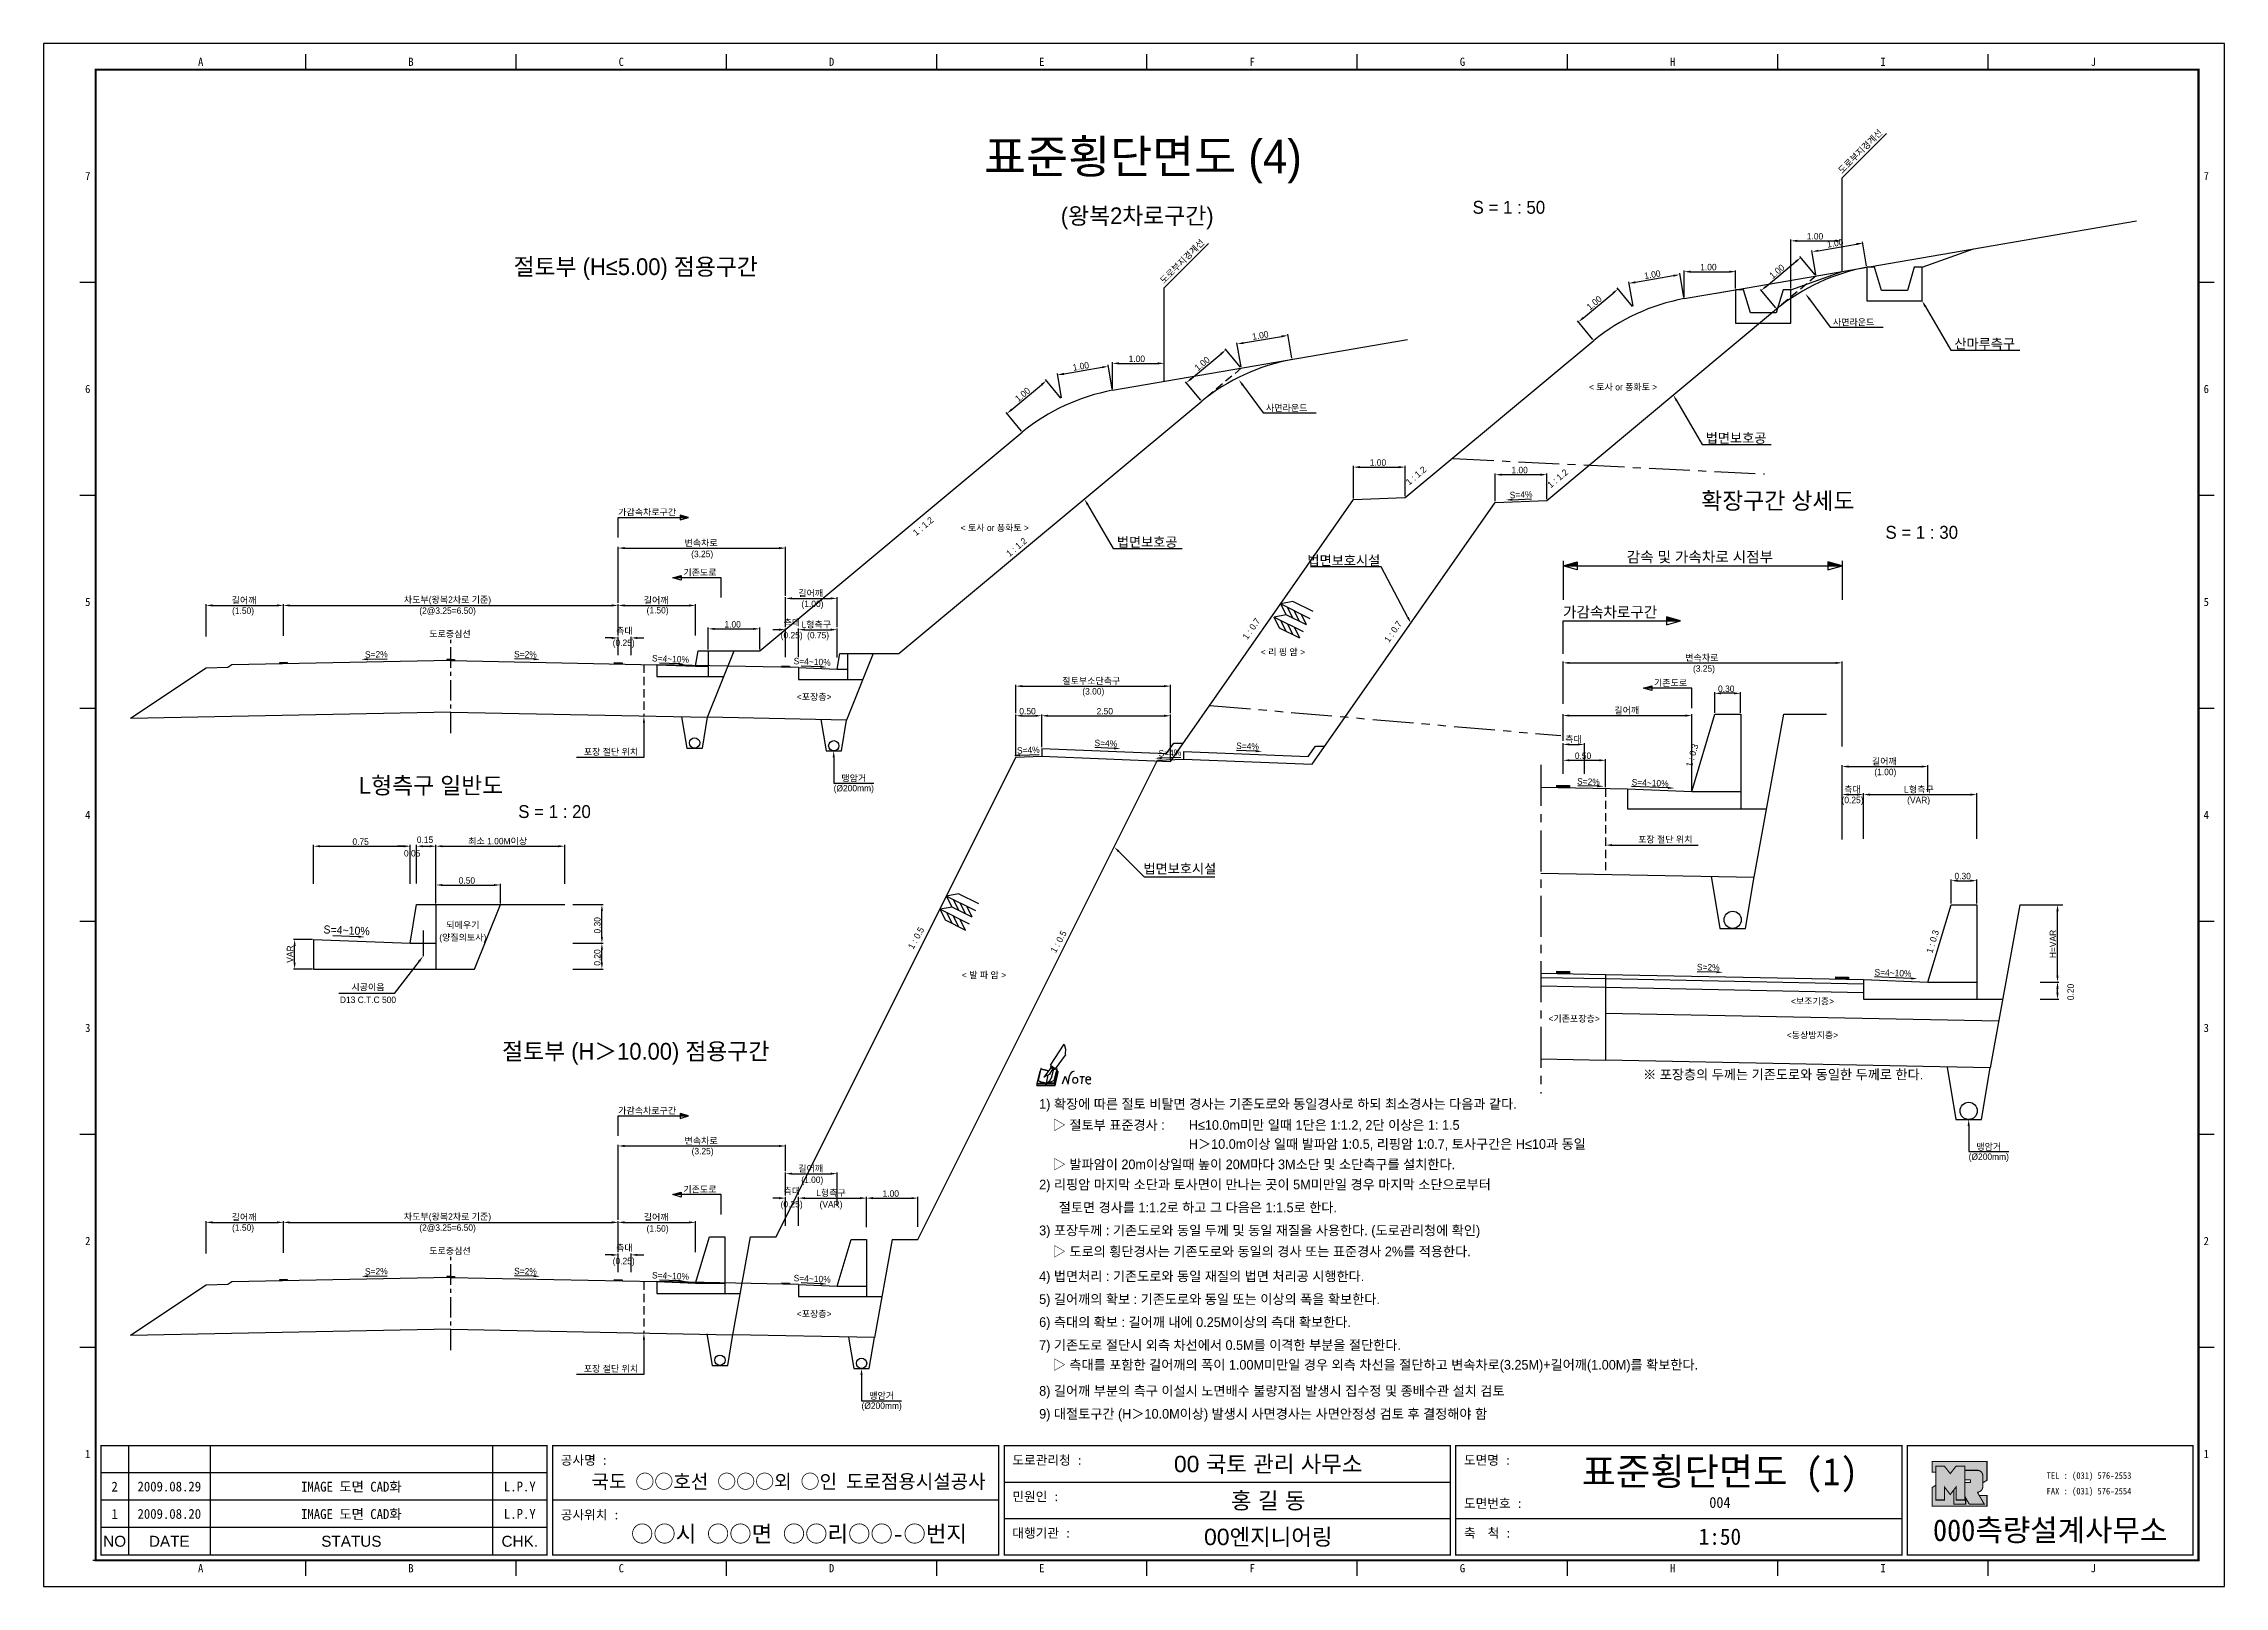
# Model space of a CAD drawing. Header units: millimetres. Extents: x 462 to 886, y -8 to 291.
import ezdxf
from ezdxf.enums import TextEntityAlignment as Align

# ---------------------------------------------------------------- set-up
doc = ezdxf.new("R2010")
doc.units = ezdxf.units.MM
doc.header["$LTSCALE"] = 0.25
for name, pattern in [('CENTER', [50.8, 31.75, -6.35, 6.35, -6.35]), ('HIDDEN', [9.525, 6.35, -3.175]), ('PHANTOM', [63.5, 31.75, -6.35, 6.35, -6.35, 6.35, -6.35])]:
    doc.linetypes.add(name, pattern=pattern)
for name, color, linetype in [('CC-BNCH-0005', 5, 'Continuous'), ('CC-GSTR-0004', 4, 'Continuous'), ('CM-LANE-0030', 30, 'Continuous'), ('CZ-DIMT-0002', 7, 'Continuous'), ('CZ-EXST-0002', 22, 'Continuous'), ('CZ-LIN1-0007', 7, 'Continuous'), ('CZ-LIN2-0003', 3, 'Continuous'), ('CZ-LINE-0001', 7, 'Continuous'), ('CZ-MACL-0006', 6, 'Continuous'), ('CZ-TEXT-BOX0', 7, 'Continuous'), ('TITLE', 7, 'Continuous')]:
    doc.layers.add(name, color=color, linetype=linetype)
doc.styles.add('견고딕', font='arial.ttf')
doc.styles.add('돋움', font='')
doc.styles.add('돋음체', font='')
doc.styles.get('돋움').set_extended_font_data('Dotum')
doc.styles.get('돋음체').set_extended_font_data('DotumChe')

msp = doc.modelspace()

# ---------------------------------------------------------------- texts
at = {"layer": 'CZ-DIMT-0002', "style": '돋움'}
for s, height, rotation, p in [('도로부지경계선', 1.25, 45, (814.99, 270.29)), ('도로부지경계선', 1.25, 45, (683.33, 248.94)), ('1 : 1.2', 1.25, 39.8056, (728.75, 207.37)), ('1 : 1.2', 1.25, 39.8056, (756.25, 206.82)), ('S=4%', 1.25, 2.2906, (749.15, 203.68)), ('1 : 1.2', 1.25, 39.8056, (633.06, 197.55)), ('1 : 1.2', 1.25, 39.8056, (651.19, 193.5)), ('1 : 0.7', 1.25, 55.008, (696.78, 177.65)), ('1 : 0.7', 1.25, 55.008, (724.28, 177.1)), ('S=2%', 1.25, 1.1458, (526.91, 172.7)), ('S=2%', 1.25, 358.8542, (555.86, 172.7)), ('S=4~10%', 1.25, 357.7094, (584.02, 171.81)), ('S=4~10%', 1.25, 357.7094, (611.52, 171.26)), ('S=4%', 1.25, 2.2906, (653.48, 154.11)), ('S=4%', 1.25, 357.7094, (668.54, 155.43)), ('S=4%', 1.25, 2.2906, (680.98, 153.56)), ('S=4%', 1.25, 357.7094, (696.04, 154.88)), ('1 : 0.3', 1.25, 73.3008, (782.36, 153.07)), ('S=2%', 1.25, 357.7085, (762.22, 147.98)), ('S=4~10%', 1.25, 357.7094, (774.2, 147.75)), ('S=4~10%', 1.562, 357.7094, (521.14, 119.14)), ('1 : 0.5', 1.25, 61.1443, (631.69, 117.64)), ('1 : 0.5', 1.25, 61.1443, (659.35, 116.94)), ('1 : 0.3', 1.25, 73.3008, (829.04, 116.95)), ('S=2%', 1.25, 358.8542, (785.48, 111.97)), ('S=4~10%', 1.25, 357.7094, (821.35, 110.88)), ('S=2%', 1.25, 1.1458, (526.91, 52.98)), ('S=2%', 1.25, 358.8542, (555.86, 52.98)), ('S=4~10%', 1.25, 357.7094, (584.02, 52.08)), ('S=4~10%', 1.25, 357.7094, (611.52, 51.53))]:
    msp.add_text(s, height=height, rotation=rotation, dxfattribs=at).set_placement(p, align=Align.MIDDLE_CENTER)
for s, height, p in [('사면라운드', 1.25, (813.7, 237.13)), ('산마루측구', 1.875, (839.16, 232.98)), ('< 토사 or 퐁화토 >', 1.25, (768.96, 224.56)), ('사면라운드', 1.25, (703.64, 220.51)), ('법면보호공', 1.875, (790.88, 214.68)), ('< 토사 or 퐁화토 >', 1.25, (646.98, 197.25)), ('법면보호공', 1.875, (676.55, 194.5)), ('(3.25)', 1.25, (590.17, 192.17)), ('법면보호시설', 1.875, (714.73, 190.92)), ('(1.00)', 1.25, (611.58, 182.5)), ('(1.50)', 1.25, (501.04, 181.17)), ('(2@3.25=6.50)', 1.25, (540.74, 181.17)), ('(1.50)', 1.25, (581.51, 181.25)), ('도로중심선', 1.25, (541.2, 176.68)), ('(0.25)', 1.25, (574.93, 174.94)), ('(0.25)', 1.25, (607.54, 176.41)), ('(0.75)', 1.25, (612.67, 176.41)), ('< 리 핑 암 >', 1.25, (702.92, 173.14)), ('(3.25)', 1.25, (784.65, 169.94)), ('<포장층>', 1.25, (611.91, 164.44)), ('(3.00)', 1.25, (666.1, 165.52)), ('포장 절단 위치', 1.25, (572.46, 153.79)), ('맹암거', 1.25, (619.6, 148.66)), ('(1.00)', 1.25, (819.86, 149.87)), ('(Ø200mm)', 1.25, (619.6, 146.72)), ('(0.25)', 1.25, (813.49, 144.43)), ('(VAR)', 1.25, (826.32, 144.43)), ('포장 절단 위치', 1.25, (777.14, 136.78)), ('법면보호시설', 1.875, (682.9, 131.1)), ('(양질의토사)', 1.25, (543.7, 117.76)), ('되메우기', 1.25, (543.7, 120.17)), ('< 발 파 암 >', 1.25, (644.88, 110.46)), ('D13 C.T.C 500', 1.25, (525.29, 105.66)), ('시공이음', 1.25, (525.29, 108.1)), ('<보조기층>', 1.25, (805.72, 105.37)), ('<기존포장층>', 1.25, (759.44, 102)), ('<동상방지층>', 1.25, (805.72, 98.81)), ('※ 포장층의 두께는 기존도로와 동일한 두께로 한다.', 1.875, (800.02, 91.15)), ('(3.25)', 1.25, (590.25, 76.29)), ('맹암거', 1.25, (839.94, 77.15)), ('(Ø200mm)', 1.25, (839.94, 75.21)), ('(1.00)', 1.25, (611.54, 70.73)), ('(0.25)', 1.25, (607.53, 65.99)), ('(VAR)', 1.25, (615.18, 65.96)), ('(1.50)', 1.25, (501.04, 61.45)), ('(2@3.25=6.50)', 1.25, (540.74, 61.45)), ('(1.50)', 1.25, (581.51, 61.28)), ('도로중심선', 1.25, (541.2, 56.96)), ('(0.25)', 1.25, (574.93, 54.97)), ('<포장층>', 1.25, (611.91, 44.72)), ('포장 절단 위치', 1.25, (572.46, 34.07)), ('(Ø200mm)', 1.25, (625.01, 26.89)), ('맹암거', 1.25, (625.01, 28.83))]:
    msp.add_text(s, height=height, dxfattribs=at).set_placement(p, align=Align.MIDDLE_CENTER)
for s, height, p in [('가감속차로구간', 1.25, (573.86, 200.27)), ('감속 및 가속차로 시점부', 2.0833, (769.65, 191.6)), ('기존도로', 1.25, (586.52, 188.59)), ('가감속차로구간', 2.083, (757.29, 180.9)), ('기존도로', 1.25, (774.95, 167.16)), ('가감속차로구간', 1.25, (573.86, 84.14)), ('1) 확장에 따른 절토 비탈면 경사는 기존도로와 동일경사로 하되 최소경사는 다음과 같다.', 1.875, (655.59, 85.45)), ('▷ 절토부 표준경사 :', 1.875, (658.22, 81.36)), ('H≤10.0m미만 일때 1단은 1:1.2, 2단 이상은 1: 1.5', 1.875, (684.65, 81.36)), ('H＞10.0m이상 일때 발파암 1:0.5, 리핑암 1:0.7, 토사구간은 H≤10과 동일', 1.875, (684.65, 77.67)), ('▷ 발파암이 20m이상일때 높이 20M마다 3M소단 및 소단측구를 설치한다.', 1.875, (658.22, 73.72)), ('기존도로', 1.25, (586.52, 68.87)), ('2) 리핑암 마지막 소단과 토사면이 만나는 곳이 5M미만일 경우 마지막 소단으로부터', 1.875, (655.59, 69.81)), ('절토면 경사를 1:1.2로 하고 그 다음은 1:1.5로 한다.', 1.875, (659.39, 65.36)), ('3) 포장두께 : 기존도로와 동일 두께 및 동일 재질을 사용한다. (도로관리청에 확인)', 1.875, (655.59, 60.91)), ('▷ 도로의 횡단경사는 기존도로와 동일의 경사 또는 표준경사 2%를 적용한다.', 1.875, (658.22, 56.82)), ('4) 법면처리 : 기존도로와 동일 재질의 법면 처리공 시행한다.', 1.875, (655.59, 52.01)), ('5) 길어깨의 확보 : 기존도로와 동일 또는 이상의 폭을 확보한다.', 1.875, (655.59, 47.56)), ('6) 측대의 확보 : 길어깨 내에 0.25M이상의 측대 확보한다.', 1.875, (655.59, 43.11)), ('7) 기존도로 절단시 외측 차선에서 0.5M를 이격한 부분을 절단한다.', 1.875, (655.59, 38.66)), ('▷ 측대를 포함한 길어깨의 폭이 1.00M미만일 경우 외측 차선을 절단하고 변속차로(3.25M)+길어깨(1.00M)를 확보한다.', 1.875, (658.22, 34.83)), ('8) 길어깨 부분의 측구 이설시 노면배수 불량지점 발생시 집수정 및 종배수관 설치 검토', 1.875, (655.59, 29.76)), ('9) 대절토구간 (H＞10.0M이상) 발생시 사면경사는 사면안정성 검토 후 결정해야 함', 1.875, (655.59, 25.31))]:
    msp.add_text(s, height=height, dxfattribs=at).set_placement(p, align=Align.MIDDLE_LEFT)
at = {"layer": 'CZ-LINE-0001', "style": '돋움'}
for s, p in [('1.00', (804.62, 253.2)), ('1.00', (783.92, 247.22)), ('1.00', (672.96, 229.43)), ('1.00', (719.77, 209.29)), ('1.00', (747.27, 207.83)), ('변속차로', (586.74, 193.7)), ('길어깨', (498.82, 182.56)), ('차도부(왕복2차로 기준)', (532.25, 182.68)), ('길어깨', (578.82, 182.56)), ('길어깨', (608.82, 183.93)), ('측대', (573.45, 176.63)), ('1.00', (594.49, 177.9)), ('측대', (605.95, 178.25)), ('L형측구', (609.45, 177.87)), ('변속차로', (781.01, 171.43)), ('절토부소단측구', (660.07, 166.91)), ('0.30', (787.38, 165.39)), ('0.50', (651.74, 161.04)), ('2.50', (666.74, 161.04)), ('길어깨', (767.25, 161.19)), ('측대', (757.7, 155.61)), ('0.50', (759.58, 152.39)), ('길어깨', (817.25, 151.3)), ('측대', (811.88, 145.87)), ('L', (823.47, 145.87)), ('형측구', (824.44, 145.87)), ('0.75', (522.27, 135.72)), ('0.15', (534.77, 136.1)), ('최소 1.00M이상', (544.75, 135.83)), ('0.05', (532.27, 133.46)), ('0.50', (542.9, 128.19)), ('0.30', (833.28, 129.04)), ('변속차로', (586.74, 77.68)), ('길어깨', (608.82, 72.29)), ('측대', (605.95, 67.93)), ('L형측구', (612.3, 67.56)), ('1.00', (625.19, 67.43)), ('길어깨', (498.82, 62.84)), ('차도부(왕복2차로 기준)', (532.25, 62.96)), ('길어깨', (578.82, 62.84)), ('측대', (573.45, 56.91))]:
    msp.add_text(s, height=1.25, dxfattribs=at).set_placement(p)
for s, rotation, p in [('1.00', 9.7552, (808.65, 251.6)), ('1.00', 9.7552, (773.17, 245.5)), ('1.00', 39.8056, (797.99, 245.5)), ('1.00', 39.8056, (762.51, 239.4)), ('1.00', 9.7552, (697.06, 233.7)), ('1.00', 9.7552, (662.21, 227.71)), ('1.00', 39.8056, (686.4, 227.61)), ('1.00', 39.8056, (651.55, 221.61)), ('0.30', 90, (570.43, 118.52)), ('H=VAR', 90, (853.01, 113.74)), ('VAR', 90, (510.78, 112.85)), ('0.20', 90, (570.43, 112.27)), ('0.20', 90, (856.45, 105.58))]:
    msp.add_text(s, height=1.25, rotation=rotation, dxfattribs=at).set_placement(p)
at = {"layer": 'CZ-TEXT-BOX0', "style": '돋움'}
for s, height, p in [('표준횡단면도 (4)', 6.5, (675.74, 269.29)), ('(왕복2차로구간)', 3.25, (674.62, 257.8)), ('절토부 (H≤5.00) 점용구간', 3.25, (577.27, 247.92)), ('확장구간 상세도', 3.25, (798.99, 202.5)), ('L형측구 일반도', 3.25, (537.54, 147.25)), ('절토부 (H＞10.00) 점용구간', 3.25, (577.27, 95.66))]:
    msp.add_text(s, height=height, dxfattribs=at).set_placement(p, align=Align.MIDDLE_CENTER)
for s, p in [('S = 1 : 50', (739.73, 259.44)), ('S = 1 : 30', (819.88, 196.37)), ('S = 1 : 20', (554.46, 142.18))]:
    msp.add_text(s, height=2.5, dxfattribs=at).set_placement(p, align=Align.MIDDLE_LEFT)
at = {"layer": 'TITLE', "color": 3, "linetype": 'Continuous', "style": '돋음체'}
for s, p in [('A', (492.81, 287.68)), ('B', (533.64, 287.68)), ('C', (574.46, 287.68)), ('D', (615.29, 287.68)), ('E', (656.11, 287.68)), ('F', (696.93, 287.68)), ('G', (737.76, 287.68)), ('H', (778.58, 287.68)), ('I', (819.41, 287.68)), ('J', (860.23, 287.68)), ('7', (470.89, 265.51)), ('7', (882.16, 265.51)), ('6', (470.89, 224.18)), ('6', (882.16, 224.18)), ('5', (470.89, 182.85)), ('5', (882.16, 182.85)), ('4', (470.89, 141.52)), ('4', (882.16, 141.52)), ('3', (470.89, 100.19)), ('3', (882.16, 100.19)), ('2', (470.89, 58.86)), ('2', (882.16, 58.86)), ('1', (470.89, 17.53)), ('1', (882.16, 17.53)), ('A', (492.81, -4.65)), ('B', (533.64, -4.65)), ('C', (574.46, -4.65)), ('D', (615.29, -4.65)), ('E', (656.11, -4.65)), ('F', (696.93, -4.65)), ('G', (737.76, -4.65)), ('H', (778.58, -4.65)), ('I', (819.41, -4.65)), ('J', (860.23, -4.65))]:
    msp.add_text(s, height=1.59, dxfattribs=at).set_placement(p, align=Align.MIDDLE)
at = {"layer": 'TITLE', "style": '돋음체'}
for s, p in [('공사명 : ', (562.72, 15.43)), ('도로관리청 :', (650.39, 15.43)), ('도면명 :', (738.06, 15.43)), ('민원인 :', (650.39, 8.36)), ('도면번호 :', (738.06, 7.04)), ('공사위치 :', (562.72, 4.82)), ('대행기관 :', (650.39, 1.28)), ('축  척 :', (738.06, 1.28))]:
    msp.add_text(s, height=1.804, dxfattribs=at).set_placement(p)
at = {"layer": 'TITLE', "color": 7, "linetype": 'Continuous'}
for s, height, style, p in [('00 국토 관리 사무소', 3.1832, '견고딕', (700.06, 15.61)), ('국도 ○○호선 ○○○외 ○인 도로점용시설공사', 2.7, '돋음체', (606.94, 12.22)), ('홍 길 동', 3.183, '견고딕', (700.06, 8.53)), ('○○시 ○○면 ○○리○○-○번지', 3.1832, '돋음체', (608.96, 2.06)), ('00엔지니어링', 3.183, '견고딕', (700.06, 1.46))]:
    msp.add_text(s, height=height, dxfattribs=dict(at, style=style)).set_placement(p, align=Align.MIDDLE)
at = {"layer": 'TITLE', "color": 7, "linetype": 'Continuous', "style": '돋음체'}
msp.add_text('표준횡단면도 (1)', height=5.305, dxfattribs=at).set_placement((787.74, 14.1), align=Align.MIDDLE_CENTER)
at = {"layer": 'TITLE', "color": 180, "style": '돋음체'}
for s, p in [('TEL : (031) 576-2553', (851.17, 12.7)), ('FAX : (031) 576-2554', (851.17, 9.67))]:
    msp.add_text(s, height=1.2733, dxfattribs=at).set_placement(p)
at = {"layer": 'TITLE', "color": 1, "linetype": 'Continuous', "style": '돋음체'}
msp.add_text('2', height=1.91, dxfattribs=at).set_placement((476.11, 11.19), align=Align.MIDDLE)
at = {"layer": 'TITLE', "linetype": 'Continuous'}
for s, height, style, p in [('2009.08.29', 1.91, '돋음체', (486.72, 11.19)), ('L.P.Y', 1.91, '돋음체', (554.76, 11.19)), ('004', 2.122, '돋음체', (787.74, 8.1)), ('1', 1.91, '돋음체', (476.11, 5.88)), ('2009.08.20', 1.91, '돋음체', (486.72, 5.88)), ('L.P.Y', 1.91, '돋음체', (554.76, 5.88)), ('NO', 2.122, '견고딕', (476.11, 0.58)), ('DATE', 2.122, '견고딕', (486.72, 0.58)), ('STATUS', 2.122, '견고딕', (522.07, 0.58)), ('CHK.', 2.122, '견고딕', (554.76, 0.58)), ('1:50', 3.183, '돋음체', (787.74, 1.46))]:
    msp.add_text(s, height=height, dxfattribs=dict(at, style=style)).set_placement(p, align=Align.MIDDLE)
at = {"layer": 'TITLE', "style": '돋음체'}
for p in [(522.07, 11.19), (522.07, 5.88)]:
    msp.add_text('IMAGE 도면 CAD화', height=1.9099, dxfattribs=at).set_placement(p, align=Align.MIDDLE)
at = {"layer": 'TITLE', "color": 180, "style": '돋음체'}
msp.add_text('000측량설계사무소', height=4.244, dxfattribs=at).set_placement((851.86, 0.61), align=Align.CENTER)

# ---------------------------------------------------------------- blocks, each defined once
blk = doc.blocks.new('note')
for p, q in [((0.85, 3.5), (3.53, 7.57)), ((1.8, 2.79), (3.74, 5.46)), ((3.53, 7.57), (3.8, 6.64)), ((3.8, 6.64), (3.69, 5.72)), ((3.69, 5.72), (3.74, 5.46)), ((-1.24, 2.36), (-1.77, 0)), ((-1.77, 0), (1.77, 0)), ((-1.77, 0), (-1.77, -0.3)), ((-1.53, 0.52), (-1.55, 0.54)), ((-1.01, 2.9), (-1.53, 0.52)), ((-1.48, 0.48), (-1.53, 0.52)), ((-1.43, 0.44), (-1.48, 0.48)), ((-1.38, 0.41), (-1.43, 0.44)), ((-1.33, 0.4), (-1.38, 0.41)), ((-1.27, 0.37), (-1.33, 0.4)), ((-1.22, 0.35), (-1.27, 0.37)), ((-1.13, 2.36), (-1.24, 2.36)), ((-1.17, 0.33), (-1.22, 0.35)), ((-1.12, 0.32), (-1.17, 0.33)), ((-1.02, 0.25), (-1.12, 0.32)), ((-0.97, 0.22), (-1.02, 0.25)), ((-1, 2.9), (-1.01, 2.9)), ((-0.98, 2.85), (-1, 2.9)), ((-0.95, 2.8), (-0.98, 2.85)), ((-0.93, 0.21), (-0.97, 0.22)), ((-0.9, 2.75), (-0.95, 2.8)), ((-0.88, 0.19), (-0.93, 0.21)), ((-0.85, 2.72), (-0.9, 2.75)), ((-0.8, 0.18), (-0.88, 0.19)), ((-0.79, 2.69), (-0.85, 2.72)), ((-0.75, 0.17), (-0.8, 0.18)), ((-0.74, 2.68), (-0.79, 2.69)), ((-0.7, 0.16), (-0.75, 0.17)), ((-0.69, 2.65), (-0.74, 2.68)), ((-0.64, 0.15), (-0.7, 0.16)), ((-0.64, 2.65), (-0.69, 2.65)), ((-0.59, 2.63), (-0.64, 2.65)), ((-0.58, 0.14), (-0.64, 0.15)), ((-0.54, 2.62), (-0.59, 2.63)), ((-0.53, 0.13), (-0.58, 0.14)), ((-0.48, 2.61), (-0.54, 2.62)), ((-0.48, 0.12), (-0.53, 0.13)), ((-0.43, 2.61), (-0.48, 2.61)), ((-0.43, 0.11), (-0.48, 0.12)), ((0.75, 2.77), (-0.46, 1.16)), ((0.37, 2.24), (-0.46, 1.16)), ((-0.46, 1.16), (-0.08, 1.47)), ((-0.38, 2.59), (-0.43, 2.61)), ((-0.38, 0.08), (-0.43, 0.11)), ((-0.33, 2.59), (-0.38, 2.59)), ((-0.29, 0.06), (-0.38, 0.08)), ((-0.27, 2.58), (-0.33, 2.59)), ((-0.23, 0.05), (-0.29, 0.06)), ((-0.22, 2.57), (-0.27, 2.58)), ((-0.16, 0.04), (-0.23, 0.05)), ((-0.17, 2.56), (-0.22, 2.57)), ((-0.12, 2.55), (-0.17, 2.56)), ((-0.11, 0.03), (-0.16, 0.04)), ((-0.07, 2.53), (-0.12, 2.55)), ((-0.04, 0.02), (-0.11, 0.03)), ((-0.08, 1.47), (0.72, 1.75)), ((-0.01, 2.51), (-0.07, 2.53)), ((-0.05, -0.3), (-0.05, 0)), ((0, 0), (-0.04, 0.02)), ((0.04, 2.5), (-0.01, 2.51)), ((0.37, 1.63), (0, 0)), ((0, 0), (1.6, 0.53)), ((0, 0), (1.65, 0.18)), ((0, 0.01), (0.06, 0.04)), ((0, -0.3), (0, 0)), ((0.09, 2.48), (0.04, 2.5)), ((0.05, -0.3), (0.05, 0)), ((0.06, 0.04), (0.11, 0.07)), ((0.14, 2.48), (0.09, 2.48)), ((0.11, 0.07), (0.16, 0.09)), ((0.2, 2.47), (0.14, 2.48)), ((0.16, 0.09), (0.21, 0.12)), ((0.26, 2.43), (0.18, 2.46)), ((0.21, 0.12), (0.27, 0.14)), ((0.34, 2.4), (0.26, 2.43)), ((0.27, 0.14), (0.36, 0.19)), ((0.45, 2.37), (0.34, 2.4)), ((0.36, 0.19), (0.41, 0.22)), ((0.41, 0.22), (0.46, 0.27)), ((0.46, 0.27), (0.51, 0.3)), ((0.51, 0.3), (0.56, 0.34)), ((0.56, 0.34), (0.6, 0.4)), ((0.6, 0.4), (0.64, 0.45)), ((0.64, 0.45), (0.67, 0.51)), ((0.67, 0.51), (0.74, 0.58)), ((0.72, 1.75), (1.16, 2.53)), ((0.74, 0.58), (0.79, 0.63)), ((1, 3.1), (0.75, 2.77)), ((0.79, 0.63), (0.83, 0.68)), ((0.83, 0.68), (0.86, 0.73)), ((0.85, 3.5), (1.8, 2.79)), ((1, 3.4), (0.85, 3.21)), ((0.85, 3.21), (1.52, 2.71)), ((0.86, 0.73), (0.89, 0.79)), ((0.89, 0.84), (0.92, 0.89)), ((0.89, 0.79), (0.89, 0.84)), ((0.92, 0.89), (0.96, 0.95)), ((0.96, 0.95), (1.01, 0.97)), ((1.47, 2.74), (1.01, 0.97)), ((1.16, 2.53), (1.37, 2.82)), ((2.13, 2.84), (1.44, 2.63)), ((1.52, 2.71), (1.66, 2.9)), ((1.6, 0.53), (2.13, 2.84)), ((1.65, 0.18), (2.19, 2.48)), ((1.77, 0), (2.3, 2.36)), ((1.77, -0.3), (2.3, 2.07)), ((1.77, -0.38), (2.3, 1.99)), ((1.77, -0.44), (2.3, 1.93)), ((1.77, 0), (1.77, -0.3)), ((2.19, 2.48), (2.04, 2.47)), ((2.3, 2.36), (2.16, 2.36)), ((2.3, 2.36), (2.3, 2.07)), ((3.21, -0.08), (3.68, 1.4)), ((3.68, 1.4), (4.26, -0.14)), ((4.26, -0.14), (4.56, 1.44)), ((6.55, 1.34), (7.46, 1.34)), ((7.01, 1.34), (6.87, -0.11)), ((7.71, 0.77), (7.71, 0.55)), ((7.71, 0.77), (8.67, 0.77)), ((-1.77, -0.3), (1.77, -0.3)), ((-1.77, -0.43), (-1.77, -0.3)), ((-1.77, -0.37), (1.77, -0.37)), ((-1.77, -0.43), (1.77, -0.43))]:
    blk.add_line(p, q)
for centre, major_axis, start_param, end_param in [((0.4, 2.31), (0.0702, 0.0702), 3.283946, 6.425539), ((5.68, 1.23), (-0.806, 0.806), -0.591174, 0.597824), ((5.66, 0.58), (-0.378, 0.378), 3.926991, 10.210176), ((8.3, 0.49), (0.422, 0.422), 2.265602, 4.634911), ((8.19, 0.77), (-0.342, 0.342), 3.926991, 7.068583)]:
    blk.add_ellipse(centre, major_axis=major_axis, ratio=1, start_param=start_param, end_param=end_param)

# ---------------------------------------------------------------- hatches: boundary and pattern name
at = {"layer": 'CM-LANE-0030'}
h = msp.add_hatch(color=256, dxfattribs=at)
h.paths.add_polyline_path([(541.36, 171.73), (541.36, 171.48), (542.11, 171.47), (542.11, 171.72)])
h.paths.add_polyline_path([(541.36, 171.48), (541.36, 171.73), (540.61, 171.72), (540.61, 171.47)])
h = msp.add_hatch(color=256, dxfattribs=at)
h.paths.add_polyline_path([(541.36, 52.01), (541.36, 51.76), (542.11, 51.74), (542.11, 51.99)])
h.paths.add_polyline_path([(541.36, 51.76), (541.36, 52.01), (540.61, 51.99), (540.61, 51.74)])
at = {"layer": 'CZ-LIN1-0007'}
for points in [[(508.11, 170.82), (508.11, 171.07), (509.61, 171.1), (509.61, 170.85)], [(574.61, 170.82), (574.61, 171.07), (573.11, 171.1), (573.11, 170.85)], [(607.11, 170.17), (607.11, 170.42), (605.61, 170.45), (605.61, 170.2)], [(758.54, 146.8), (758.54, 147.22), (756.04, 147.27), (756.04, 146.85)], [(758.54, 110.74), (758.54, 111.15), (756.04, 111.2), (756.04, 110.79)], [(812.71, 109.65), (812.71, 110.07), (810.21, 110.12), (810.21, 109.7)], [(508.11, 51.09), (508.11, 51.34), (509.61, 51.37), (509.61, 51.12)], [(574.61, 51.09), (574.61, 51.34), (573.11, 51.37), (573.11, 51.12)], [(607.11, 50.44), (607.11, 50.69), (605.61, 50.72), (605.61, 50.47)]]:
    msp.add_hatch(color=256, dxfattribs=at).paths.add_polyline_path(points)
at = {"layer": 'CZ-LINE-0001'}
for points in [[(587.54, 199.25), (585.9, 199.71), (585.9, 199.25)], [(757.29, 189.89), (760.03, 190.65), (760.03, 189.89)], [(811.46, 189.89), (808.72, 190.65), (808.72, 189.89)], [(586.08, 187.56), (586.08, 188.02), (584.44, 187.56)], [(780.09, 179.19), (777.35, 179.95), (777.35, 179.19)], [(774.52, 166.13), (774.52, 166.59), (772.88, 166.13)], [(587.54, 83.11), (585.9, 83.57), (585.9, 83.11)], [(586.08, 67.84), (586.08, 68.3), (584.44, 67.84)]]:
    msp.add_hatch(color=256, dxfattribs=at).paths.add_polyline_path(points)
at = {"layer": 'TITLE', "ltscale": 150}
h = msp.add_hatch(color=8, dxfattribs=at)
edge = h.paths.add_edge_path()
edge.add_line((839.6, 16.06), (828.93, 16.06))
edge.add_line((828.93, 16.06), (828.93, 13.98))
edge.add_line((828.93, 13.98), (829.64, 13.98))
edge.add_line((829.64, 13.98), (829.64, 15.15))
edge.add_line((829.64, 15.15), (831.33, 15.15))
edge.add_line((831.33, 15.15), (832.46, 13.7))
edge.add_line((832.46, 13.7), (833.59, 15.15))
edge.add_line((833.59, 15.15), (835.28, 15.15))
edge.add_line((835.28, 15.15), (835.28, 14.35))
edge.add_line((835.28, 14.35), (837.72, 14.35))
edge.add_arc((837.72, 13.29), 1.07, 0, 90, ccw=False)
edge.add_line((838.78, 13.29), (838.78, 11.92))
edge.add_line((838.78, 11.92), (839.6, 12.43))
edge.add_line((839.6, 12.43), (839.6, 16.06))
h.paths.add_polyline_path([(833.14, 10.53), (832.46, 9.65), (831.33, 11.11), (831.33, 8.59), (829.64, 8.59), (829.64, 11.44), (828.93, 11), (828.93, 7.37), (839.6, 7.37), (839.6, 9.45), (838.1, 9.45), (839.05, 7.8), (836.15, 7.8), (835.45, 9.01), (835.45, 7.8), (833.14, 7.8)])
msp.add_hatch(color=5, dxfattribs=at).paths.add_polyline_path([(835.28, 15.15), (833.59, 15.15), (832.46, 13.7), (831.33, 15.15), (829.64, 15.15), (829.64, 8.59), (831.33, 8.59), (831.33, 11.11), (832.46, 9.65), (833.59, 11.11), (833.59, 8.59), (835.28, 8.59)])
h = msp.add_hatch(color=161, dxfattribs=at)
edge = h.paths.add_edge_path()
edge.add_arc((837.72, 13.29), 1.07, 360, 450)
edge.add_line((837.72, 14.35), (835.28, 14.35))
edge.add_line((835.28, 14.35), (835.28, 12.5))
edge.add_line((835.28, 12.5), (836.27, 12.5))
edge.add_arc((836.27, 12.39), 0.113, 0, 90, ccw=False)
edge.add_line((836.39, 12.39), (836.39, 12.08))
edge.add_arc((836.27, 12.08), 0.113, 270, 360, ccw=False)
edge.add_line((836.27, 11.97), (835.28, 11.97))
edge.add_line((835.28, 11.97), (835.28, 8.59))
edge.add_line((835.28, 8.59), (833.59, 8.59))
edge.add_line((833.59, 8.59), (833.59, 11.11))
edge.add_line((833.59, 11.11), (833.14, 10.53))
edge.add_line((833.14, 10.53), (833.14, 7.8))
edge.add_line((833.14, 7.8), (835.45, 7.8))
edge.add_line((835.45, 7.8), (835.45, 9.01))
edge.add_line((835.45, 9.01), (836.15, 7.8))
edge.add_line((836.15, 7.8), (839.05, 7.8))
edge.add_line((839.05, 7.8), (837.72, 10.11))
edge.add_arc((837.72, 11.18), 1.07, 270, 360)
edge.add_line((838.78, 11.18), (838.78, 13.29))

# ---------------------------------------------------------------- linework, layer by layer
at = {"layer": 'CC-BNCH-0005'}
for p, q in [((613.19, 160.05), (614.21, 153.95)), ((617.21, 153.95), (618.21, 159.95)), ((614.21, 153.95), (617.21, 153.95)), ((831.84, 92.6), (833.54, 82.43)), ((838.54, 82.43), (840.2, 92.43)), ((833.54, 82.43), (838.54, 82.43)), ((618.59, 40.21), (619.61, 34.11)), ((622.61, 34.11), (623.61, 40.11)), ((619.61, 34.11), (622.61, 34.11))]:
    msp.add_line(p, q, dxfattribs=at)
for centre, radius in [((615.71, 154.95), 1), ((836.04, 84.1), 1.67), ((621.11, 35.11), 1)]:
    msp.add_circle(centre, radius, dxfattribs=at)
at = {"layer": 'CC-GSTR-0004'}
for p, q in [((608.86, 170.13), (616.36, 169.83)), ((608.86, 170.13), (608.86, 167.83)), ((616.36, 169.83), (616.86, 172.83)), ((616.36, 169.83), (618.36, 169.83)), ((616.86, 172.83), (618.36, 172.83)), ((618.36, 172.83), (618.36, 167.83)), ((608.86, 167.83), (618.36, 167.83)), ((683.58, 153.86), (683.58, 152.36)), ((683.58, 153.86), (707.83, 152.89)), ((707.83, 152.89), (709.23, 154.89)), ((709.23, 154.89), (711.06, 154.89)), ((683.58, 152.36), (708.58, 151.36)), ((533.49, 116.62), (534.74, 124.12)), ((534.74, 124.12), (538.49, 124.12)), ((538.49, 124.12), (538.49, 111.62)), ((828.13, 109.09), (832.63, 124.09)), ((832.63, 124.09), (837.63, 124.09)), ((837.63, 124.09), (837.63, 105.76)), ((514.74, 117.37), (533.49, 116.62)), ((514.74, 117.37), (514.74, 111.62)), ((533.49, 116.62), (538.49, 116.62)), ((514.74, 111.62), (538.49, 111.62)), ((815.63, 109.59), (828.13, 109.09)), ((815.63, 109.59), (815.63, 105.76)), ((828.13, 109.09), (837.63, 109.09)), ((815.63, 105.76), (837.63, 105.76)), ((616.36, 50.11), (619.06, 59.11)), ((619.06, 59.11), (622.06, 59.11)), ((622.06, 59.11), (622.06, 48.11)), ((608.86, 50.41), (616.36, 50.11)), ((608.86, 50.41), (608.86, 48.11)), ((608.86, 48.11), (622.06, 48.11)), ((616.36, 50.11), (622.06, 50.11))]:
    msp.add_line(p, q, dxfattribs=at)
at = {"layer": 'CM-LANE-0030'}
for p, q in [((541.36, 171.73), (540.61, 171.72)), ((540.61, 171.72), (540.61, 171.47)), ((541.36, 171.73), (542.11, 171.72)), ((542.11, 171.72), (542.11, 171.5)), ((542.11, 171.72), (542.11, 171.47)), ((541.36, 52.01), (540.61, 51.99)), ((540.61, 51.99), (540.61, 51.74)), ((541.36, 52.01), (542.11, 51.99)), ((542.11, 51.99), (542.11, 51.74)), ((542.11, 51.99), (542.11, 51.77))]:
    msp.add_line(p, q, dxfattribs=at)
at = {"layer": 'CZ-EXST-0002'}
for p, q in [((787.04, 242.79), (868.65, 256.82)), ((801.5, 243.44), (811.5, 246.99)), ((780.8, 241.72), (790.8, 243.44)), ((669.84, 223.93), (727.07, 233.77)), ((726.64, 203.11), (763.26, 233.62)), ((601.36, 173.38), (652.3, 215.83)), ((681.08, 151.91), (716.64, 202.71)), ((716.64, 202.71), (726.64, 203.11)), ((702.5, 182.5), (708.13, 179.68)), ((703.55, 180.37), (702.5, 182.5)), ((702.26, 177.79), (701.21, 179.93)), ((701.21, 179.93), (706.85, 177.11)), ((703.57, 177.14), (702.52, 179.27)), ((704.85, 179.71), (703.81, 181.85)), ((704.87, 176.49), (703.82, 178.62)), ((706.16, 179.06), (705.11, 181.19)), ((706.18, 175.83), (705.13, 177.97)), ((707.47, 178.41), (706.42, 180.54)), ((706.19, 175.83), (702.26, 177.79)), ((493.86, 170.03), (479.17, 160.24)), ((498.09, 170.12), (493.86, 170.03)), ((498.86, 170.63), (498.09, 170.12)), ((541.36, 171.48), (498.86, 170.63)), ((541.36, 171.48), (581.36, 170.68)), ((581.36, 170.68), (588.86, 170.38)), ((581.36, 170.68), (581.36, 168.38)), ((588.86, 170.38), (589.36, 173.38)), ((588.86, 170.38), (591.36, 170.38)), ((589.36, 173.38), (591.36, 173.38)), ((591.2, 160.49), (596.36, 173.38)), ((591.36, 173.38), (591.36, 168.38)), ((591.36, 173.38), (601.36, 173.38)), ((581.36, 168.38), (591.36, 168.38)), ((591.36, 168.38), (594.36, 168.38)), ((541.36, 161.48), (479.17, 160.24)), ((541.36, 161.48), (591.2, 160.49)), ((782.29, 146.07), (786.79, 161.07)), ((786.79, 161.07), (791.79, 161.07)), ((791.79, 161.07), (791.79, 142.74)), ((794.37, 129.42), (800.13, 161.07)), ((800.13, 161.07), (808.46, 161.07)), ((586.18, 160.59), (587.2, 154.49)), ((590.2, 154.49), (591.2, 160.49)), ((587.2, 154.49), (590.2, 154.49)), ((604.56, 59.66), (651.08, 152.71)), ((651.08, 152.71), (656.08, 152.91)), ((656.08, 154.41), (680.33, 153.44)), ((656.08, 154.41), (656.08, 152.91)), ((656.08, 152.91), (681.08, 151.91)), ((680.33, 153.44), (681.73, 155.44)), ((681.73, 155.44), (683.56, 155.44)), ((752.99, 146.91), (769.79, 146.57)), ((769.79, 146.57), (769.79, 142.74)), ((769.79, 146.57), (782.29, 146.07)), ((782.29, 146.07), (791.79, 146.07)), ((769.79, 142.74), (785.63, 142.74)), ((785.63, 142.74), (791.79, 142.74)), ((791.79, 142.74), (796.79, 142.74)), ((752.99, 130.24), (794.37, 129.42)), ((786.03, 129.67), (787.72, 119.5)), ((792.72, 119.5), (794.39, 129.5)), ((636.34, 123.22), (641.98, 120.4)), ((637.39, 121.09), (636.34, 123.22)), ((638.68, 123.66), (637.63, 125.79)), ((637.63, 125.79), (643.26, 122.98)), ((639.98, 123.01), (638.93, 125.14)), ((641.29, 122.35), (640.24, 124.49)), ((642.6, 121.7), (641.55, 123.83)), ((641.32, 119.12), (637.39, 121.09)), ((638.7, 120.43), (637.65, 122.57)), ((640, 119.78), (638.95, 121.91)), ((641.31, 119.13), (640.26, 121.26)), ((787.72, 119.5), (792.72, 119.5)), ((752.99, 110.85), (765.56, 110.59)), ((752.99, 110.01), (765.56, 109.76)), ((752.99, 108.35), (765.56, 108.09)), ((752.99, 94.18), (765.56, 93.93)), ((588.86, 50.66), (591.56, 59.66)), ((591.56, 59.66), (594.56, 59.66)), ((594.56, 59.66), (594.56, 48.66)), ((596.11, 40.66), (599.56, 59.66)), ((599.56, 59.66), (604.56, 59.66)), ((498.86, 50.91), (498.09, 50.39)), ((541.36, 51.76), (498.86, 50.91)), ((541.36, 51.76), (581.36, 50.96)), ((581.36, 50.96), (588.86, 50.66)), ((581.36, 50.96), (581.36, 48.66)), ((493.86, 50.31), (479.17, 40.51)), ((498.09, 50.39), (493.86, 50.31)), ((581.36, 48.66), (590.86, 48.66)), ((588.86, 50.66), (594.56, 50.66)), ((590.86, 48.66), (594.56, 48.66)), ((594.56, 48.66), (597.56, 48.66)), ((541.36, 41.76), (479.17, 40.51)), ((541.36, 41.76), (596.11, 40.66)), ((591.1, 40.81), (592.12, 34.71)), ((595.12, 34.71), (596.12, 40.71)), ((592.12, 34.71), (595.12, 34.71))]:
    msp.add_line(p, q, dxfattribs=at)
msp.add_lwpolyline([(790.8, 243.44), (790.8, 236.94), (801.5, 236.94), (801.5, 243.44), (800, 243.44), (798.65, 238.94), (793.65, 238.94), (792.3, 243.44), (792.3, 243.44)], close=True, dxfattribs=at)
for points in [[(708.76, 180.98), (704.84, 182.94), (702.5, 182.5)], [(707.48, 178.4), (703.55, 180.37), (701.21, 179.93)], [(642.6, 121.7), (638.68, 123.66), (636.34, 123.22)], [(643.89, 124.27), (639.96, 126.23), (637.63, 125.79)]]:
    msp.add_lwpolyline(points, dxfattribs=at)
for centre, radius in [((588.7, 155.49), 1), ((790.22, 121.17), 1.67), ((593.62, 35.71), 1)]:
    msp.add_circle(centre, radius, dxfattribs=at)
for centre in [(788.1, 202.85), (677.14, 185.06)]:
    msp.add_arc(centre, 39.55, 100.6449, 128.9159, dxfattribs=at)
at = {"layer": 'CZ-LIN1-0007'}
for p, q in [((509.61, 171.1), (508.11, 171.07)), ((508.11, 171.07), (508.11, 170.82)), ((509.61, 171.1), (509.61, 170.85)), ((573.11, 171.1), (574.61, 171.07)), ((573.11, 171.1), (573.11, 170.85)), ((574.61, 171.07), (574.61, 170.82)), ((605.61, 170.45), (605.61, 170.2)), ((605.61, 170.45), (607.11, 170.42)), ((607.11, 170.42), (607.11, 170.17)), ((756.04, 147.27), (758.54, 147.22)), ((756.04, 147.27), (756.04, 146.85)), ((758.54, 147.22), (758.54, 146.8)), ((756.04, 111.2), (756.04, 110.79)), ((756.04, 111.2), (758.54, 111.15)), ((758.54, 111.15), (758.54, 110.74)), ((810.21, 110.12), (810.21, 109.7)), ((810.21, 110.12), (812.71, 110.07)), ((812.71, 110.07), (812.71, 109.65)), ((509.61, 51.37), (508.11, 51.34)), ((508.11, 51.34), (508.11, 51.09)), ((509.61, 51.37), (509.61, 51.12)), ((573.11, 51.37), (573.11, 51.12)), ((573.11, 51.37), (574.61, 51.34)), ((574.61, 51.34), (574.61, 51.09)), ((605.61, 50.72), (607.11, 50.69)), ((605.61, 50.72), (605.61, 50.47)), ((607.11, 50.69), (607.11, 50.44))]:
    msp.add_line(p, q, dxfattribs=at)
at = {"layer": 'CZ-LIN2-0003'}
for p, q in [((826.98, 247.82), (836.98, 251.38)), ((754.14, 202.56), (798.74, 239.72)), ((628.36, 172.83), (687.15, 221.82)), ((708.58, 151.36), (744.14, 202.16)), ((744.14, 202.16), (754.14, 202.56)), ((623.36, 172.83), (618.21, 159.95)), ((618.36, 172.83), (628.36, 172.83)), ((618.36, 167.83), (621.36, 167.83)), ((618.21, 159.95), (591.2, 160.49)), ((632.06, 59.11), (678.58, 152.16)), ((678.58, 152.16), (683.58, 152.36)), ((538.49, 124.12), (563.49, 124.12)), ((545.99, 111.62), (550.99, 124.12)), ((845.96, 124.09), (840.2, 92.43)), ((845.96, 124.09), (854.29, 124.09)), ((538.49, 111.62), (545.99, 111.62)), ((765.56, 110.59), (815.63, 109.59)), ((765.56, 109.76), (815.63, 108.76)), ((765.56, 108.09), (815.63, 107.09)), ((765.56, 103.09), (841.87, 101.57)), ((837.63, 105.76), (842.63, 105.76)), ((840.2, 92.43), (765.56, 93.93)), ((627.06, 59.11), (623.61, 40.11)), ((627.06, 59.11), (632.06, 59.11)), ((622.06, 48.11), (625.06, 48.11)), ((623.61, 40.11), (596.11, 40.66))]:
    msp.add_line(p, q, dxfattribs=at)
msp.add_lwpolyline([(816.28, 247.82), (816.28, 241.32), (826.98, 241.32), (826.98, 247.82), (825.48, 247.82), (824.13, 243.32), (819.13, 243.32), (817.78, 247.82), (817.78, 247.82)], close=True, dxfattribs=at)
for points in [[(608.86, 170.13), (581.36, 170.68)], [(765.56, 110.59), (765.56, 93.93)], [(608.86, 50.41), (581.36, 50.96)]]:
    msp.add_lwpolyline(points, dxfattribs=at)
for centre in [(823.58, 208.95), (711.99, 191.05)]:
    msp.add_arc(centre, 39.55, 100.6449, 128.9159, dxfattribs=at)
at = {"layer": 'CZ-LINE-0001'}
for p, q in [((811.5, 265.15), (820.09, 273.74)), ((811.5, 246.99), (811.5, 265.15)), ((679.84, 243.8), (688.43, 252.4)), ((801.5, 243.69), (801.5, 253.18)), ((802.75, 252.93), (810.25, 252.93)), ((806.26, 246.31), (803.28, 249.89)), ((806.38, 246.37), (805.57, 251.05)), ((806.85, 251.02), (814.24, 252.29)), ((811.5, 247.24), (811.5, 253.18)), ((816.23, 248.06), (815.43, 252.75)), ((771.37, 244.92), (778.76, 246.19)), ((780.75, 241.96), (779.95, 246.65)), ((780.8, 241.97), (780.8, 247.2)), ((782.05, 246.95), (789.55, 246.95)), ((790.8, 243.69), (790.8, 247.2)), ((796.72, 244.1), (802.48, 248.9)), ((679.84, 225.65), (679.84, 243.8)), ((761.24, 238), (767, 242.8)), ((770.78, 240.21), (767.8, 243.79)), ((770.9, 240.27), (770.09, 244.95)), ((798.58, 239.91), (795.6, 243.49)), ((805.15, 241.6), (809.13, 236.18)), ((763.1, 233.81), (760.12, 237.39)), ((827.6, 240.24), (832.55, 231.71)), ((694.79, 228.47), (693.98, 233.15)), ((695.26, 233.12), (702.65, 234.39)), ((704.64, 230.16), (703.84, 234.85)), ((809.13, 236.18), (819.44, 236.18)), ((669.79, 224.17), (668.99, 228.86)), ((669.84, 224.18), (669.84, 229.41)), ((671.09, 229.16), (678.59, 229.16)), ((679.84, 225.9), (679.84, 229.41)), ((685.13, 226.2), (690.89, 231)), ((694.67, 228.42), (691.69, 231.99)), ((832.55, 231.71), (845.99, 231.71)), ((650.28, 220.21), (656.04, 225.01)), ((659.82, 222.42), (656.84, 226)), ((659.94, 222.48), (659.13, 227.16)), ((660.41, 227.13), (667.8, 228.4)), ((686.99, 222.01), (684.01, 225.59)), ((695.09, 224.97), (699.07, 219.56)), ((779.33, 221.94), (784.27, 213.41)), ((652.14, 216.02), (649.16, 219.6)), ((699.07, 219.56), (709.38, 219.56)), ((784.27, 213.41), (797.71, 213.41)), ((716.64, 202.96), (716.64, 209.27)), ((717.89, 209.02), (725.39, 209.02)), ((726.64, 203.36), (726.64, 209.27)), ((744.14, 202.41), (744.14, 207.81)), ((745.39, 207.56), (752.89, 207.56)), ((754.14, 202.81), (754.14, 207.81)), ((573.86, 195.39), (573.86, 199.25)), ((573.86, 199.25), (587.54, 199.25)), ((587.54, 199.25), (585.9, 199.71)), ((585.9, 199.71), (585.9, 198.79)), ((585.9, 198.79), (587.54, 199.25)), ((665, 201.76), (669.94, 193.23)), ((747.44, 202.7), (751.19, 202.85)), ((573.86, 182.68), (573.86, 193.56)), ((575.11, 193.31), (605.11, 193.31)), ((606.36, 184.05), (606.36, 193.56)), ((669.94, 193.23), (683.38, 193.23)), ((757.29, 190.84), (757.29, 183.25)), ((757.29, 189.89), (760.03, 190.65)), ((760.03, 190.65), (760.03, 189.12)), ((811.46, 189.89), (808.72, 190.65)), ((808.72, 190.65), (808.72, 189.12)), ((811.46, 190.84), (811.46, 183.25)), ((584.44, 187.56), (586.08, 188.02)), ((593.86, 187.56), (584.44, 187.56)), ((586.08, 187.11), (584.44, 187.56)), ((586.08, 188.02), (586.08, 187.11)), ((593.86, 183.71), (593.86, 187.56)), ((721.96, 189.65), (708.25, 189.65)), ((727.17, 179.85), (721.96, 189.65)), ((757.29, 189.89), (811.46, 189.89)), ((760.03, 189.12), (757.29, 189.89)), ((808.72, 189.12), (811.46, 189.89)), ((493.86, 176.16), (493.86, 182.43)), ((495.11, 182.18), (507.61, 182.18)), ((508.86, 176.29), (508.86, 182.43)), ((508.86, 176.29), (508.86, 182.43)), ((510.11, 182.18), (572.61, 182.18)), ((573.86, 176.37), (573.86, 182.43)), ((573.86, 176.37), (573.86, 182.43)), ((575.11, 182.18), (587.61, 182.18)), ((588.86, 176.37), (588.86, 182.43)), ((606.36, 177.98), (606.36, 183.8)), ((607.61, 183.55), (615.11, 183.55)), ((616.36, 177.98), (616.36, 183.8)), ((591.36, 173.63), (591.36, 177.88)), ((601.36, 173.63), (601.36, 177.88)), ((757.29, 172.76), (757.29, 179.19)), ((757.29, 179.19), (780.09, 179.19)), ((780.09, 179.19), (777.35, 179.95)), ((777.35, 179.95), (777.35, 178.42)), ((777.35, 178.42), (780.09, 179.19)), ((572.61, 175.87), (571.36, 175.87)), ((573.86, 172.53), (573.86, 176.12)), ((576.36, 172.53), (576.36, 176.12)), ((577.61, 175.87), (578.86, 175.87)), ((592.61, 177.63), (600.11, 177.63)), ((605.11, 177.48), (603.86, 177.48)), ((606.36, 172.13), (606.36, 177.73)), ((608.86, 172.13), (608.86, 177.73)), ((608.86, 172.13), (608.86, 177.73)), ((610.11, 177.48), (611.36, 177.48)), ((610.11, 177.48), (615.11, 177.48)), ((616.36, 172.08), (616.36, 177.73)), ((557.46, 171.75), (553.71, 171.82)), ((585.61, 170.82), (581.86, 170.97)), ((613.11, 170.27), (609.36, 170.42)), ((757.29, 163.11), (757.29, 171.29)), ((758.54, 171.04), (810.21, 171.04)), ((811.46, 154.78), (811.46, 171.29)), ((651.08, 161.27), (651.08, 166.77)), ((652.33, 166.52), (679.83, 166.52)), ((681.08, 161.27), (681.08, 166.77)), ((772.88, 166.13), (774.52, 166.59)), ((782.29, 166.13), (772.88, 166.13)), ((774.52, 165.67), (772.88, 166.13)), ((774.52, 166.59), (774.52, 165.67)), ((782.29, 162.28), (782.29, 166.13)), ((786.73, 161.32), (786.73, 165.38)), ((790.48, 165.13), (787.98, 165.13)), ((791.73, 161.32), (791.73, 165.38)), ((651.08, 152.96), (651.08, 161.02)), ((656.08, 154.66), (656.08, 161.02)), ((656.08, 154.66), (656.08, 161.02)), ((681.08, 152.16), (681.08, 161.02)), ((757.29, 155.89), (757.29, 161.06)), ((782.29, 155.89), (782.29, 161.06)), ((578.86, 159.43), (578.86, 152.68)), ((652.33, 160.77), (654.83, 160.77)), ((657.33, 160.77), (679.83, 160.77)), ((758.54, 160.81), (781.04, 160.81)), ((782.29, 146.07), (782.29, 157.49)), ((578.86, 152.68), (565.77, 152.68)), ((615.71, 152.7), (615.71, 147.7)), ((670.12, 154.45), (666.37, 154.6)), ((697.62, 153.9), (693.87, 154.05)), ((757.29, 149.49), (757.29, 155.47)), ((758.54, 155.22), (760.18, 155.22)), ((761.43, 149.49), (761.43, 155.47)), ((757.29, 149.49), (757.29, 152.38)), ((758.54, 152.13), (764.31, 152.13)), ((765.56, 146.91), (765.56, 152.38)), ((811.46, 138.07), (811.46, 151.17)), ((812.71, 150.92), (826.88, 150.92)), ((828.13, 145.98), (828.13, 151.17)), ((615.71, 147.7), (623.49, 147.7)), ((763.94, 147.1), (760.18, 147.18)), ((777.64, 146.78), (770.55, 147.06)), ((811.46, 136.77), (811.46, 145.73)), ((812.71, 145.48), (814.38, 145.48)), ((815.63, 136.87), (815.63, 145.73)), ((815.63, 136.87), (815.63, 145.73)), ((816.88, 145.48), (836.38, 145.48)), ((837.63, 136.89), (837.63, 145.73)), ((514.74, 128.19), (514.74, 135.71)), ((533.49, 128.19), (533.49, 135.71)), ((533.49, 128.19), (533.49, 135.71)), ((534.74, 128.22), (534.74, 135.71)), ((534.74, 128.22), (534.74, 135.71)), ((538.49, 128.18), (538.49, 135.71)), ((538.49, 128.18), (538.49, 135.71)), ((563.49, 128.17), (563.49, 135.71)), ((766.81, 135.67), (783.54, 135.67)), ((515.99, 135.46), (532.24, 135.46)), ((532.24, 135.46), (530.99, 135.46)), ((535.99, 135.46), (537.24, 135.46)), ((535.99, 135.46), (537.24, 135.46)), ((539.74, 135.46), (562.24, 135.46)), ((538.49, 124.37), (538.49, 128.18)), ((539.74, 127.93), (549.74, 127.93)), ((550.99, 124.37), (550.99, 128.18)), ((832.63, 124.34), (832.63, 129.02)), ((833.88, 128.77), (836.38, 128.77)), ((837.63, 124.34), (837.63, 129.02)), ((565.08, 124.12), (570.95, 124.12)), ((570.7, 117.87), (570.7, 122.87)), ((849.92, 124.09), (853.53, 124.09)), ((853.28, 110.34), (853.28, 122.84)), ((514.49, 117.37), (510.8, 117.37)), ((511.05, 112.87), (511.05, 116.12)), ((523.44, 117.89), (518.44, 118.09)), ((565.08, 116.62), (570.95, 116.62)), ((565.08, 116.62), (570.95, 116.62)), ((570.7, 112.87), (570.7, 115.37)), ((514.49, 111.62), (510.8, 111.62)), ((535.22, 113.13), (530.36, 106.89)), ((565.08, 111.62), (570.95, 111.62)), ((787.09, 111.01), (783.33, 111.09)), ((824.83, 109.8), (817.74, 110.08)), ((530.36, 106.89), (519.64, 106.89)), ((849.92, 109.09), (853.53, 109.09)), ((849.92, 109.09), (853.53, 109.09)), ((853.28, 107.01), (853.28, 107.84)), ((849.92, 105.76), (853.53, 105.76)), ((573.86, 79.26), (573.86, 83.11)), ((573.86, 83.11), (587.54, 83.11)), ((587.54, 83.11), (585.9, 83.57)), ((585.9, 83.57), (585.9, 82.65)), ((585.9, 82.65), (587.54, 83.11)), ((836.04, 81.18), (836.04, 76.19)), ((573.86, 62.96), (573.86, 77.54)), ((575.11, 77.29), (605.11, 77.29)), ((606.36, 72.41), (606.36, 77.54)), ((606.36, 67.67), (606.36, 72.16)), ((616.36, 65.66), (616.36, 72.16)), ((836.04, 76.19), (843.83, 76.19)), ((584.44, 67.84), (586.08, 68.3)), ((593.86, 67.84), (584.44, 67.84)), ((586.08, 67.38), (584.44, 67.84)), ((586.08, 68.3), (586.08, 67.38)), ((593.86, 63.98), (593.86, 67.84)), ((607.61, 71.91), (615.11, 71.91)), ((605.11, 67.17), (603.86, 67.17)), ((606.36, 61.81), (606.36, 67.42)), ((608.86, 61.81), (608.86, 67.42)), ((608.86, 61.81), (608.86, 67.42)), ((610.11, 67.17), (611.36, 67.17)), ((610.11, 67.17), (620.81, 67.17)), ((622.06, 61.51), (622.06, 67.42)), ((622.06, 61.51), (622.06, 67.42)), ((623.31, 67.17), (630.81, 67.17)), ((632.06, 61.57), (632.06, 67.42)), ((493.86, 56.44), (493.86, 62.71)), ((495.11, 62.46), (507.61, 62.46)), ((508.86, 56.56), (508.86, 62.71)), ((508.86, 56.56), (508.86, 62.71)), ((510.11, 62.46), (572.61, 62.46)), ((573.86, 56.65), (573.86, 62.71)), ((573.86, 56.65), (573.86, 62.71)), ((575.11, 62.46), (587.61, 62.46)), ((588.86, 56.65), (588.86, 62.71)), ((572.61, 56.15), (571.36, 56.15)), ((573.86, 52.81), (573.86, 56.4)), ((576.36, 52.83), (576.36, 56.4)), ((577.61, 56.15), (578.86, 56.15)), ((557.46, 52.02), (553.71, 52.1)), ((585.61, 51.1), (581.86, 51.25)), ((613.11, 50.55), (609.36, 50.7)), ((578.86, 39.71), (578.86, 32.96)), ((578.86, 32.96), (565.77, 32.96)), ((621.11, 32.86), (621.11, 27.86)), ((621.11, 27.86), (628.89, 27.86))]:
    msp.add_line(p, q, dxfattribs=at)
at = {"layer": 'CZ-LINE-0001', "linetype": 'HIDDEN'}
for p, q in [((806.42, 246.12), (798.74, 239.72)), ((694.83, 228.22), (687.15, 221.82)), ((578.86, 170.68), (578.86, 160.68)), ((765.56, 146.66), (765.56, 129.99)), ((578.86, 50.96), (578.86, 40.96))]:
    msp.add_line(p, q, dxfattribs=at)
at = {"layer": 'CZ-LINE-0001', "linetype": 'CENTER'}
for p, q in [((735.95, 210.69), (796.42, 207.71)), ((752.99, 151.22), (752.99, 87.5))]:
    msp.add_line(p, q, dxfattribs=at)
at = {"layer": 'CZ-LINE-0001', "linetype": 'CENTER', "ltscale": 0.5}
for p, q in [((541.36, 157.39), (541.36, 175.49)), ((541.36, 37.66), (541.36, 55.77))]:
    msp.add_line(p, q, dxfattribs=at)
at = {"layer": 'CZ-LINE-0001', "extrusion": (0, 0, -1)}
for p, q in [((525.26, 171.75), (529.01, 171.82)), ((651.84, 153.13), (655.6, 153.28)), ((679.34, 152.58), (683.1, 152.73)), ((671.04, 134.43), (675.96, 129.49)), ((675.96, 129.49), (689.66, 129.49)), ((525.26, 52.02), (529.01, 52.1))]:
    msp.add_line(p, q, dxfattribs=at)
at = {"layer": 'CZ-LINE-0001', "linetype": 'PHANTOM'}
msp.add_line((688.7, 162.79), (756.84, 156.93), dxfattribs=at)
at = {"layer": 'CZ-LINE-0001'}
for points in [[(802.75, 253.14), (802.75, 252.72), (801.5, 252.93)], [(806.81, 251.22), (806.88, 250.81), (805.62, 250.81)], [(810.25, 253.14), (810.25, 252.72), (811.5, 252.93)], [(814.2, 252.49), (814.27, 252.08), (815.47, 252.5)], [(778.72, 246.39), (778.8, 245.98), (779.99, 246.4)], [(782.05, 247.16), (782.05, 246.74), (780.8, 246.95)], [(789.55, 247.16), (789.55, 246.74), (790.8, 246.95)], [(802.35, 249.06), (802.61, 248.74), (803.44, 249.7)], [(766.87, 242.96), (767.13, 242.64), (767.96, 243.6)], [(771.33, 245.12), (771.4, 244.71), (770.14, 244.71)], [(796.59, 244.26), (796.85, 243.94), (795.76, 243.3)], [(804.98, 241.48), (804.41, 242.61), (805.32, 241.72)], [(827.42, 240.13), (826.98, 241.32), (827.78, 240.34)], [(761.11, 238.16), (761.37, 237.84), (760.28, 237.2)], [(695.22, 233.32), (695.29, 232.91), (694.02, 232.91)], [(702.61, 234.59), (702.68, 234.18), (703.88, 234.6)], [(671.09, 229.37), (671.09, 228.95), (669.84, 229.16)], [(678.59, 229.37), (678.59, 228.95), (679.84, 229.16)], [(690.76, 231.16), (691.02, 230.84), (691.85, 231.8)], [(655.91, 225.17), (656.17, 224.85), (657, 225.81)], [(660.37, 227.33), (660.44, 226.92), (659.17, 226.92)], [(667.76, 228.6), (667.83, 228.19), (669.03, 228.61)], [(684.99, 226.36), (685.26, 226.04), (684.17, 225.4)], [(694.92, 224.85), (694.35, 225.98), (695.25, 225.1)], [(650.14, 220.37), (650.41, 220.05), (649.32, 219.41)], [(779.15, 221.84), (778.7, 223.02), (779.51, 222.04)], [(717.89, 209.23), (717.89, 208.81), (716.64, 209.02)], [(725.39, 209.23), (725.39, 208.81), (726.64, 209.02)], [(745.39, 207.77), (745.39, 207.35), (744.14, 207.56)], [(752.89, 207.77), (752.89, 207.35), (754.14, 207.56)], [(664.82, 201.66), (664.37, 202.84), (665.18, 201.87)], [(747.44, 202.5), (746.19, 202.65), (747.43, 202.91)], [(605.11, 193.52), (605.11, 193.1), (606.36, 193.31)], [(495.11, 182.39), (495.11, 181.97), (493.86, 182.18)], [(507.61, 182.39), (507.61, 181.97), (508.86, 182.18)], [(510.11, 182.39), (510.11, 181.97), (508.86, 182.18)], [(572.61, 182.39), (572.61, 181.97), (573.86, 182.18)], [(575.11, 182.39), (575.11, 181.97), (573.86, 182.18)], [(587.61, 182.39), (587.61, 181.97), (588.86, 182.18)], [(607.61, 183.76), (607.61, 183.34), (606.36, 183.55)], [(615.11, 183.76), (615.11, 183.34), (616.36, 183.55)], [(592.61, 177.84), (592.61, 177.43), (591.36, 177.63)], [(600.11, 177.84), (600.11, 177.43), (601.36, 177.63)], [(727.35, 179.95), (727.76, 178.75), (726.99, 179.75)], [(572.61, 176.08), (572.61, 175.66), (573.86, 175.87)], [(577.61, 176.08), (577.61, 175.66), (576.36, 175.87)], [(605.11, 177.69), (605.11, 177.28), (606.36, 177.48)], [(610.11, 177.69), (610.11, 177.28), (608.86, 177.48)], [(610.11, 177.69), (610.11, 177.28), (608.86, 177.48)], [(615.11, 177.69), (615.11, 177.28), (616.36, 177.48)], [(557.47, 171.96), (558.71, 171.72), (557.46, 171.54)], [(585.61, 171.03), (586.86, 170.77), (585.6, 170.62)], [(613.11, 170.48), (614.36, 170.22), (613.1, 170.07)], [(758.54, 171.24), (758.54, 170.83), (757.29, 171.04)], [(810.21, 171.24), (810.21, 170.83), (811.46, 171.04)], [(652.33, 166.73), (652.33, 166.31), (651.08, 166.52)], [(679.83, 166.73), (679.83, 166.31), (681.08, 166.52)], [(787.98, 165.33), (787.98, 164.92), (786.73, 165.13)], [(790.48, 165.33), (790.48, 164.92), (791.73, 165.13)], [(652.33, 160.98), (652.33, 160.56), (651.08, 160.77)], [(654.83, 160.98), (654.83, 160.56), (656.08, 160.77)], [(657.33, 160.98), (657.33, 160.56), (656.08, 160.77)], [(679.83, 160.98), (679.83, 160.56), (681.08, 160.77)], [(758.54, 161.02), (758.54, 160.6), (757.29, 160.81)], [(781.04, 161.02), (781.04, 160.6), (782.29, 160.81)], [(578.65, 159.43), (578.86, 160.68), (579.07, 159.43)], [(615.5, 152.7), (615.71, 153.95), (615.91, 152.7)], [(670.13, 154.66), (671.37, 154.4), (670.11, 154.24)], [(697.63, 154.11), (698.87, 153.85), (697.61, 153.69)], [(758.54, 155.43), (758.54, 155.01), (757.29, 155.22)], [(760.18, 155.43), (760.18, 155.01), (761.43, 155.22)], [(758.54, 152.33), (758.54, 151.92), (757.29, 152.13)], [(764.31, 152.33), (764.31, 151.92), (765.56, 152.13)], [(812.71, 151.13), (812.71, 150.71), (811.46, 150.92)], [(826.88, 151.13), (826.88, 150.71), (828.13, 150.92)], [(763.94, 147.31), (765.19, 147.08), (763.93, 146.89)], [(777.65, 146.99), (778.89, 146.73), (777.63, 146.57)], [(812.71, 145.69), (812.71, 145.27), (811.46, 145.48)], [(814.38, 145.69), (814.38, 145.27), (815.63, 145.48)], [(816.88, 145.69), (816.88, 145.27), (815.63, 145.48)], [(836.38, 145.69), (836.38, 145.27), (837.63, 145.48)], [(515.99, 135.66), (515.99, 135.25), (514.74, 135.46)], [(532.24, 135.66), (532.24, 135.25), (533.49, 135.46)], [(532.24, 135.66), (532.24, 135.25), (533.49, 135.46)], [(535.99, 135.66), (535.99, 135.25), (534.74, 135.46)], [(535.99, 135.66), (535.99, 135.25), (534.74, 135.46)], [(537.24, 135.66), (537.24, 135.25), (538.49, 135.46)], [(539.74, 135.66), (539.74, 135.25), (538.49, 135.46)], [(562.24, 135.66), (562.24, 135.25), (563.49, 135.46)], [(766.81, 135.46), (765.56, 135.67), (766.81, 135.88)], [(539.74, 128.13), (539.74, 127.72), (538.49, 127.93)], [(549.74, 128.13), (549.74, 127.72), (550.99, 127.93)], [(833.88, 128.98), (833.88, 128.57), (832.63, 128.77)], [(836.38, 128.98), (836.38, 128.57), (837.63, 128.77)], [(570.49, 122.87), (570.91, 122.87), (570.7, 124.12)], [(853.07, 122.84), (853.49, 122.84), (853.28, 124.09)], [(510.84, 116.12), (511.25, 116.12), (511.05, 117.37)], [(523.45, 118.1), (524.69, 117.84), (523.43, 117.69)], [(570.49, 117.87), (570.91, 117.87), (570.7, 116.62)], [(570.49, 115.37), (570.91, 115.37), (570.7, 116.62)], [(510.84, 112.87), (511.25, 112.87), (511.05, 111.62)], [(535.06, 113.26), (535.99, 114.12), (535.39, 113.01)], [(570.49, 112.87), (570.91, 112.87), (570.7, 111.62)], [(787.09, 111.22), (788.34, 110.99), (787.08, 110.81)], [(853.07, 110.34), (853.49, 110.34), (853.28, 109.09)], [(824.84, 110.01), (826.08, 109.75), (824.82, 109.59)], [(853.07, 107.84), (853.49, 107.84), (853.28, 109.09)], [(853.07, 107.01), (853.49, 107.01), (853.28, 105.76)], [(835.83, 81.18), (836.04, 82.43), (836.25, 81.18)], [(605.11, 77.5), (605.11, 77.08), (606.36, 77.29)], [(607.61, 72.12), (607.61, 71.71), (606.36, 71.91)], [(615.11, 72.12), (615.11, 71.71), (616.36, 71.91)], [(605.11, 67.37), (605.11, 66.96), (606.36, 67.17)], [(610.11, 67.37), (610.11, 66.96), (608.86, 67.17)], [(610.11, 67.37), (610.11, 66.96), (608.86, 67.17)], [(620.81, 67.37), (620.81, 66.96), (622.06, 67.17)], [(623.31, 67.37), (623.31, 66.96), (622.06, 67.17)], [(630.81, 67.37), (630.81, 66.96), (632.06, 67.17)], [(495.11, 62.67), (495.11, 62.25), (493.86, 62.46)], [(507.61, 62.67), (507.61, 62.25), (508.86, 62.46)], [(510.11, 62.67), (510.11, 62.25), (508.86, 62.46)], [(572.61, 62.67), (572.61, 62.25), (573.86, 62.46)], [(575.11, 62.67), (575.11, 62.25), (573.86, 62.46)], [(587.61, 62.67), (587.61, 62.25), (588.86, 62.46)], [(572.61, 56.36), (572.61, 55.94), (573.86, 56.15)], [(577.61, 56.36), (577.61, 55.94), (576.36, 56.15)], [(557.47, 52.23), (558.71, 52), (557.46, 51.82)], [(585.61, 51.31), (586.86, 51.05), (585.6, 50.89)], [(613.11, 50.76), (614.36, 50.5), (613.1, 50.34)], [(578.65, 39.71), (578.86, 40.96), (579.07, 39.71)], [(620.9, 32.86), (621.11, 34.11), (621.31, 32.86)]]:
    msp.add_solid(points, dxfattribs=at)
at = {"layer": 'CZ-LINE-0001', "color": 1}
for points in [[(575.11, 193.52), (575.11, 193.1), (573.86, 193.31)], [(575.11, 77.5), (575.11, 77.08), (573.86, 77.29)]]:
    msp.add_solid(points, dxfattribs=at)
at = {"layer": 'CZ-LINE-0001', "extrusion": (0, 0, -1)}
for points in [[(-525.25, 171.96), (-524.01, 171.72), (-525.26, 171.54)], [(-651.84, 153.33), (-650.6, 153.08), (-651.85, 152.92)], [(-679.34, 152.78), (-678.1, 152.53), (-679.35, 152.37)], [(-671.19, 134.57), (-670.16, 135.31), (-670.9, 134.28)], [(-525.25, 52.23), (-524.01, 52), (-525.26, 51.82)]]:
    msp.add_solid(points, dxfattribs=at)
at = {"layer": 'CZ-MACL-0006'}
msp.add_line((535.99, 119.12), (535.99, 114.12), dxfattribs=at)
at = {"layer": 'TITLE', "color": 7, "linetype": 'Continuous'}
for p, q in [((513.22, 286.16), (513.22, 289.19)), ((554.05, 286.16), (554.05, 289.19)), ((594.87, 286.16), (594.87, 289.19)), ((635.7, 286.16), (635.7, 289.19)), ((676.52, 286.16), (676.52, 289.19)), ((717.35, 286.16), (717.35, 289.19)), ((758.17, 286.16), (758.17, 289.19)), ((799, 286.16), (799, 289.19)), ((839.82, 286.16), (839.82, 289.19)), ((472.4, 244.84), (469.38, 244.84)), ((883.67, 244.84), (880.65, 244.84)), ((472.4, 203.51), (469.38, 203.51)), ((883.67, 203.51), (880.65, 203.51)), ((472.4, 162.18), (469.38, 162.18)), ((883.67, 162.18), (880.65, 162.18)), ((472.4, 120.85), (469.38, 120.85)), ((883.67, 120.85), (880.65, 120.85)), ((472.4, 79.52), (469.38, 79.52)), ((883.67, 79.52), (880.65, 79.52)), ((472.4, 38.19), (469.38, 38.19)), ((883.67, 38.19), (880.65, 38.19)), ((513.22, -6.16), (513.22, -3.14)), ((554.05, -6.16), (554.05, -3.14)), ((594.87, -6.16), (594.87, -3.14)), ((635.7, -6.16), (635.7, -3.14)), ((676.52, -6.16), (676.52, -3.14)), ((717.35, -6.16), (717.35, -3.14)), ((758.17, -6.16), (758.17, -3.14)), ((799, -6.16), (799, -3.14)), ((839.82, -6.16), (839.82, -3.14))]:
    msp.add_line(p, q, dxfattribs=at)
at = {"layer": 'TITLE', "ltscale": 150}
for p, q in [((478.77, 19.14), (478.77, -2.08)), ((494.68, 19.14), (494.68, -2.08)), ((549.46, 19.14), (549.46, -2.08)), ((560.07, 13.84), (473.46, 13.84)), ((560.07, 8.53), (473.46, 8.53)), ((647.74, 8.53), (561.13, 8.53)), ((648.8, 12.07), (735.41, 12.07)), ((648.8, 5), (735.41, 5)), ((736.47, 5), (823.08, 5)), ((560.07, 3.23), (473.46, 3.23))]:
    msp.add_line(p, q, dxfattribs=at)
at = {"layer": 'TITLE'}
msp.add_line((880.76, -3.14), (471.9, -3.14), dxfattribs=at)
msp.add_lwpolyline([(462.32, -8.17), (885.68, -8.17), (885.68, 291.2), (462.32, 291.2)], close=True, dxfattribs=at)
at = {"layer": 'TITLE', "linetype": 'Continuous', "const_width": 0.403}
msp.add_lwpolyline([(472.4, -3.14), (472.4, 286.16), (880.65, 286.16), (880.65, -3.14)], close=True, dxfattribs=at)
at = {"layer": 'TITLE', "ltscale": 150}
for points, const_width in [([(473.46, 19.14), (560.07, 19.14), (560.07, -2.08), (473.46, -2.08)], 0.265), ([(561.13, 19.14), (647.74, 19.14), (647.74, -2.08), (561.13, -2.08)], 0.265), ([(735.41, -2.08), (648.8, -2.08), (648.8, 19.14), (735.41, 19.14)], 0.265), ([(736.47, 19.14), (823.08, 19.14), (823.08, -2.08), (736.47, -2.08)], 0.265), ([(879.58, 19.14), (879.58, -2.08), (824.14, -2.08), (824.14, 19.14), (879.58, 19.14)], 0.265), ([(835.28, 15.15), (833.59, 15.15), (832.46, 13.7), (831.33, 15.15), (829.64, 15.15), (829.64, 8.59), (831.33, 8.59), (831.33, 11.11), (832.46, 9.65), (833.59, 11.11), (833.59, 8.59), (835.28, 8.59)], 0.212), ([(833.14, 10.53), (832.46, 9.65), (831.33, 11.11), (831.33, 8.59), (829.64, 8.59), (829.64, 11.44), (828.93, 11), (828.93, 7.37), (839.6, 7.37), (839.6, 9.45), (838.1, 9.45), (839.05, 7.8), (836.15, 7.8), (835.45, 9.01), (835.45, 7.8), (833.14, 7.8)], 0.212)]:
    msp.add_lwpolyline(points, close=True, dxfattribs=dict(at, const_width=const_width))
at = {"layer": 'TITLE', "ltscale": 150, "const_width": 0.212}
for points in [[(839.6, 16.06), (828.93, 16.06), (828.93, 13.98), (829.64, 13.98), (829.64, 15.15), (831.33, 15.15), (832.46, 13.7), (833.59, 15.15), (835.28, 15.15), (835.28, 14.35), (837.72, 14.35, -0.414214), (838.78, 13.29), (838.78, 11.92), (839.6, 12.43)], [(838.78, 13.29, 0.414214), (837.72, 14.35), (835.28, 14.35), (835.28, 12.5), (836.27, 12.5, -0.414214), (836.39, 12.39), (836.39, 12.08, -0.414214), (836.27, 11.97), (835.28, 11.97), (835.28, 8.59), (833.59, 8.59), (833.59, 11.11), (833.14, 10.53), (833.14, 7.8), (835.45, 7.8), (835.45, 9.01), (836.15, 7.8), (839.05, 7.8), (837.72, 10.11, 0.414214), (838.78, 11.18)]]:
    msp.add_lwpolyline(points, format="xyb", close=True, dxfattribs=at)

# ---------------------------------------------------------------- block references
at = {"layer": 'CZ-TEXT-BOX0'}
msp.add_blockref('note', (656.93, 89.45), dxfattribs=at)

msp.set_redraw_order([(e.dxf.handle, doc.entitydb.next_handle()) for e in msp.query("TEXT MTEXT ATTDEF DIMENSION ARC_DIMENSION")])  # texts and dimensions are drawn at this point

doc.saveas('drawing.dxf')
